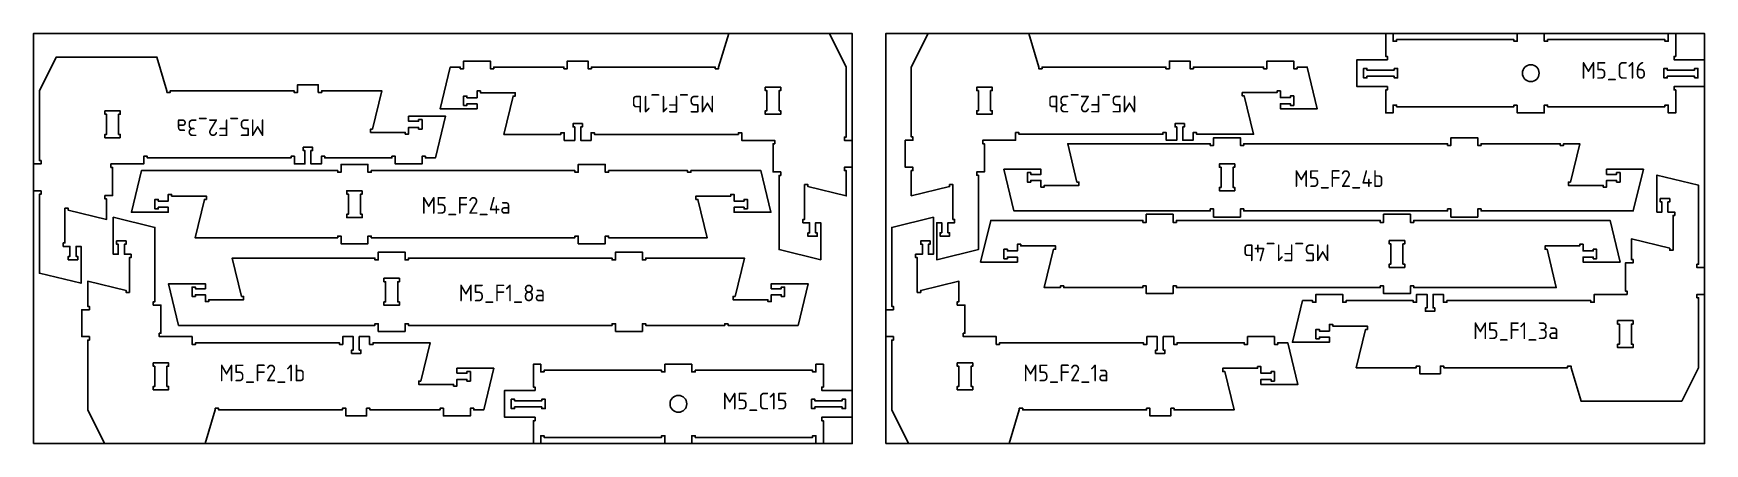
# Model space of a CAD drawing. Header units: millimetres. Extents: x -18174 to 50972, y 6312 to 16778.
# Drawn here: x 5352 to 10332, y 12913 to 14133 of the extents above; entities that cross this region are included whole.
import ezdxf

# ---------------------------------------------------------------- set-up
doc = ezdxf.new("R2010")
doc.units = ezdxf.units.MM
doc.header["$MEASUREMENT"] = 0
for name, color, linetype in [('freeswerk_CODES', 50, 'Continuous'), ('freeswerk_ELEMENTEN', 7, 'Continuous'), ('freeswerk_PLATEN', 3, 'Continuous')]:
    doc.layers.add(name, color=color, linetype=linetype)

msp = doc.modelspace()

# ---------------------------------------------------------------- texts
at = {"layer": 'freeswerk_CODES', "char_height": 50, "attachment_point": 1}
for s, width, insert in [('{\\Fiso|c0;M5_C16}', 318.081, (9964.4, 14047.8)), ('{\\Fiso|c0;M5_F2_4b}', 318.081, (9108.8, 13725.8)), ('{\\Fiso|c0;M5_F2_4a}', 318.081, (6508.6, 13646.2)), ('{\\Fiso|c0;M5_F1_8a}', 318.081, (6619.4, 13385.5)), ('{\\Fiso|c0;M5_F1_3a}', 318.081, (9642.3, 13273.1)), ('{\\Fiso|c0;M5_F2_1b}', 318.081, (5906, 13147.5)), ('{\\Fiso|c0;M5_F2_1a}', 318.081, (8302, 13147.5)), ('{\\Fiso|c0;M5_C15}', 231.82, (7405.5, 13063.8))]:
    msp.add_mtext_dynamic_manual_height_columns(s, width=width, gutter_width=1456.3, heights=[0], dxfattribs=dict(at, insert=insert))
at = {"layer": 'freeswerk_CODES', "char_height": 50, "attachment_point": 1, "rotation": 180}
for s, insert in [('{\\Fiso|c0;M5_F1_1b}', (7382.6, 13897.5)), ('{\\Fiso|c0;M5_F2_3b}', (8640.3, 13897.7)), ('{\\Fiso|c0;M5_F2_3a}', (6042.3, 13827.3)), ('{\\Fiso|c0;M5_F1_4b}', (9216.1, 13455.1))]:
    msp.add_mtext_dynamic_manual_height_columns(s, width=318.081, gutter_width=1456.3, heights=[0], dxfattribs=dict(at, insert=insert))

# ---------------------------------------------------------------- linework, layer by layer
for centre in [(9814.3, 14014.5), (7274.3, 13030.5)]:
    msp.add_circle(centre, 25)
at = {"layer": 'freeswerk_ELEMENTEN'}
for points in [[(6674.3, 13923.5), (6644.3, 13923.5), (6644.3, 13918.5), (6634.3, 13918.5), (6634.3, 13946.5), (6644.3, 13946.5), (6644.3, 13941.5), (6674.3, 13941.5), (6674.3, 13961.5), (6684.3, 13961.5), (6684.3, 13956.5), (6787.9, 13956.5), (6787.9, 13946.5), (6781.9, 13946.5), (6754.3, 13832.5), (6924.3, 13832.5), (6924.3, 13837.5), (6934.3, 13837.5), (6934.3, 13814.5), (6965.3, 13814.5), (6965.3, 13854.5), (6960.3, 13854.5), (6960.3, 13864.5), (6988.3, 13864.5), (6988.3, 13854.5), (6983.3, 13854.5), (6983.3, 13814.5), (7014.3, 13814.5), (7014.3, 13837.5), (7024.3, 13837.5), (7024.3, 13832.5), (7453.3, 13832.5), (7453.3, 13837.5), (7463.3, 13837.5), (7463.3, 13814.5), (7561.3, 13814.5), (7561.3, 13804.5), (7556.3, 13804.5), (7556.3, 13720.5), (7579.3, 13720.5), (7579.3, 13710.5), (7574.3, 13710.5), (7574.3, 13489.4), (7698.3, 13459.4), (7698.3, 13569.4), (7683.3, 13569.4), (7683.3, 13539.4), (7688.3, 13539.4), (7688.3, 13529.4), (7660.3, 13529.4), (7660.3, 13539.4), (7665.3, 13539.4), (7665.3, 13569.4), (7645.3, 13569.4), (7645.3, 13579.4), (7650.3, 13579.4), (7650.3, 13682.9), (7660.3, 13682.9), (7660.3, 13677), (7774.3, 13649.4), (7774.3, 13724.5), (7769.3, 13724.5), (7769.3, 13734.5), (7792.3, 13734.5), (7792.3, 13814.5), (7769.3, 13814.5), (7769.3, 13824.5), (7774.3, 13824.5), (7774.3, 14032.5), (7724.3, 14132.5), (7424.3, 14132.5), (7394.3, 14032.5), (7394.3, 14027.5), (7384.3, 14027.5), (7384.3, 14032.5), (7015.3, 14032.5), (7015.3, 14027.5), (7005.3, 14027.5), (7005.3, 14050.5), (6943.3, 14050.5), (6943.3, 14027.5), (6933.3, 14027.5), (6933.3, 14032.5), (6724.3, 14032.5), (6724.3, 14027.5), (6714.3, 14027.5), (6714.3, 14050.5), (6634.3, 14050.5), (6634.3, 14027.5), (6624.3, 14027.5), (6624.3, 14032.5), (6594.3, 14032.5), (6564.3, 13908.5), (6674.3, 13908.5)], [(7968.3, 13724.7), (7973.3, 13724.7), (7973.3, 13734.7), (7950.3, 13734.7), (7950.3, 13814.7), (7973.3, 13814.7), (7973.3, 13824.7), (7968.3, 13824.7), (7968.3, 14032.7), (8018.3, 14132.7), (8318.3, 14132.7), (8348.3, 14032.7), (8348.3, 14027.7), (8358.3, 14027.7), (8358.3, 14032.7), (8727.3, 14032.7), (8727.3, 14027.7), (8737.3, 14027.7), (8737.3, 14050.7), (8799.3, 14050.7), (8799.3, 14027.7), (8809.3, 14027.7), (8809.3, 14032.7), (9018.3, 14032.7), (9018.3, 14027.7), (9028.3, 14027.7), (9028.3, 14050.7), (9108.3, 14050.7), (9108.3, 14027.7), (9118.3, 14027.7), (9118.3, 14032.7), (9148.3, 14032.7), (9178.3, 13908.7), (9068.3, 13908.7), (9068.3, 13923.7), (9098.3, 13923.7), (9098.3, 13918.7), (9108.3, 13918.7), (9108.3, 13946.7), (9098.3, 13946.7), (9098.3, 13941.7), (9068.3, 13941.7), (9068.3, 13961.7), (9058.3, 13961.7), (9058.3, 13956.7), (8954.8, 13956.7), (8954.8, 13946.7), (8960.7, 13946.7), (8988.3, 13832.7), (8818.3, 13832.7), (8818.3, 13837.7), (8808.3, 13837.7), (8808.3, 13814.7), (8777.3, 13814.7), (8777.3, 13854.7), (8782.3, 13854.7), (8782.3, 13864.7), (8754.3, 13864.7), (8754.3, 13854.7), (8759.3, 13854.7), (8759.3, 13814.7), (8728.3, 13814.7), (8728.3, 13837.7), (8718.3, 13837.7), (8718.3, 13832.7), (8289.3, 13832.7), (8289.3, 13837.7), (8279.3, 13837.7), (8279.3, 13814.7), (8181.3, 13814.7), (8181.3, 13804.7), (8186.3, 13804.7), (8186.3, 13720.7), (8163.3, 13720.7), (8163.3, 13710.7), (8168.3, 13710.7), (8168.3, 13489.6), (8044.3, 13459.6), (8044.3, 13569.6), (8059.3, 13569.6), (8059.3, 13539.6), (8054.3, 13539.6), (8054.3, 13529.6), (8082.3, 13529.6), (8082.3, 13539.6), (8077.3, 13539.6), (8077.3, 13569.6), (8097.3, 13569.6), (8097.3, 13579.6), (8092.3, 13579.6), (8092.3, 13683.1), (8082.3, 13683.1), (8082.3, 13677.2), (7968.3, 13649.6)], [(9774.3, 13919.5), (9764.3, 13919.5), (9764.3, 13914.5), (9414.3, 13914.5), (9414.3, 13919.5), (9404.3, 13919.5), (9404.3, 13896.5), (9382.3, 13896.5), (9382.3, 13964.5), (9387.3, 13964.5), (9387.3, 13974.5), (9296.3, 13974.5), (9296.3, 14054.5), (9387.3, 14054.5), (9387.3, 14064.5), (9382.3, 14064.5), (9382.3, 14132.5), (9404.3, 14132.5), (9404.3, 14109.5), (9414.3, 14109.5), (9414.3, 14114.5), (9764.3, 14114.5), (9764.3, 14109.5), (9774.3, 14109.5), (9774.3, 14132.5), (9854.3, 14132.5), (9854.3, 14109.5), (9864.3, 14109.5), (9864.3, 14114.5), (10214.3, 14114.5), (10214.3, 14109.5), (10224.3, 14109.5), (10224.3, 14132.5), (10246.3, 14132.5), (10246.3, 14064.5), (10241.3, 14064.5), (10241.3, 14054.5), (10332.3, 14054.5), (10332.3, 13974.5), (10241.3, 13974.5), (10241.3, 13964.5), (10246.3, 13964.5), (10246.3, 13896.5), (10224.3, 13896.5), (10224.3, 13919.5), (10214.3, 13919.5), (10214.3, 13914.5), (9864.3, 13914.5), (9864.3, 13919.5), (9854.3, 13919.5), (9854.3, 13896.5), (9774.3, 13896.5)], [(5750.3, 13962.3), (5750.3, 13957.3), (5760.3, 13957.3), (5760.3, 13962.3), (6129.3, 13962.3), (6129.3, 13957.3), (6139.3, 13957.3), (6139.3, 13980.3), (6201.3, 13980.3), (6201.3, 13957.3), (6211.3, 13957.3), (6211.3, 13962.3), (6390.3, 13962.3), (6362.7, 13848.3), (6356.8, 13848.3), (6356.8, 13838.3), (6460.3, 13838.3), (6460.3, 13833.3), (6470.3, 13833.3), (6470.3, 13853.3), (6500.3, 13853.3), (6500.3, 13848.3), (6510.3, 13848.3), (6510.3, 13876.3), (6500.3, 13876.3), (6500.3, 13871.3), (6470.3, 13871.3), (6470.3, 13886.3), (6580.3, 13886.3), (6550.3, 13762.3), (6520.6, 13762.3), (6520.6, 13767.3), (6510.6, 13767.3), (6510.6, 13744.3), (6430.6, 13744.3), (6430.6, 13767.3), (6420.6, 13767.3), (6420.6, 13762.3), (6220.3, 13762.3), (6220.3, 13767.3), (6210.3, 13767.3), (6210.3, 13744.3), (6179.3, 13744.3), (6179.3, 13784.3), (6184.3, 13784.3), (6184.3, 13794.3), (6156.3, 13794.3), (6156.3, 13784.3), (6161.3, 13784.3), (6161.3, 13744.3), (6130.3, 13744.3), (6130.3, 13767.3), (6120.3, 13767.3), (6120.3, 13762.3), (5691.3, 13762.3), (5691.3, 13767.3), (5681.3, 13767.3), (5681.3, 13744.3), (5583.3, 13744.3), (5583.3, 13734.3), (5588.3, 13734.3), (5588.3, 13650.3), (5565.3, 13650.3), (5565.3, 13640.3), (5570.3, 13640.3), (5570.3, 13579.2), (5456.3, 13606.8), (5456.3, 13612.7), (5446.3, 13612.7), (5446.3, 13509.2), (5441.3, 13509.2), (5441.3, 13499.2), (5461.3, 13499.2), (5461.3, 13469.2), (5456.3, 13469.2), (5456.3, 13459.2), (5484.3, 13459.2), (5484.3, 13469.2), (5479.3, 13469.2), (5479.3, 13499.2), (5494.3, 13499.2), (5494.3, 13389.2), (5370.3, 13419.2), (5370.3, 13654.3), (5375.3, 13654.3), (5375.3, 13664.3), (5352.3, 13664.3), (5352.3, 13744.3), (5375.3, 13744.3), (5375.3, 13754.3), (5370.3, 13754.3), (5370.3, 13962.3), (5420.3, 14062.3), (5720.3, 14062.3)], [(9407.3, 14028.5), (9417.3, 14028.5), (9417.3, 14000.5), (9407.3, 14000.5), (9407.3, 14005.5), (9326.3, 14005.5), (9326.3, 14000.5), (9316.3, 14000.5), (9316.3, 14028.5), (9326.3, 14028.5), (9326.3, 14023.5), (9407.3, 14023.5)], [(10302.3, 14000.5), (10302.3, 14005.5), (10221.3, 14005.5), (10221.3, 14000.5), (10211.3, 14000.5), (10211.3, 14028.5), (10221.3, 14028.5), (10221.3, 14023.5), (10302.3, 14023.5), (10302.3, 14028.5), (10312.3, 14028.5), (10312.3, 14000.5)], [(7574.3, 13902.5), (7579.3, 13902.5), (7579.3, 13892.5), (7533.3, 13892.5), (7533.3, 13902.5), (7538.3, 13902.5), (7538.3, 13962.5), (7533.3, 13962.5), (7533.3, 13972.5), (7579.3, 13972.5), (7579.3, 13962.5), (7574.3, 13962.5)], [(8168.5, 13962.7), (8163.5, 13962.7), (8163.5, 13972.7), (8209.5, 13972.7), (8209.5, 13962.7), (8204.5, 13962.7), (8204.5, 13902.7), (8209.5, 13902.7), (8209.5, 13892.7), (8163.5, 13892.7), (8163.5, 13902.7), (8168.5, 13902.7)], [(5611.3, 13822.3), (5565.3, 13822.3), (5565.3, 13832.3), (5570.3, 13832.3), (5570.3, 13892.3), (5565.3, 13892.3), (5565.3, 13902.3), (5611.3, 13902.3), (5611.3, 13892.3), (5606.3, 13892.3), (5606.3, 13832.3), (5611.3, 13832.3)], [(8859.3, 13610.5), (8869.3, 13610.5), (8869.3, 13586.5), (8949.3, 13586.5), (8949.3, 13610.5), (8959.3, 13610.5), (8959.3, 13604.5), (9566.3, 13604.5), (9566.3, 13610.5), (9576.3, 13610.5), (9576.3, 13586.5), (9656.3, 13586.5), (9656.3, 13610.5), (9666.3, 13610.5), (9666.3, 13604.5), (10120, 13604.5), (10150.3, 13728.5), (10040.3, 13728.5), (10040.3, 13713.5), (10070.3, 13713.5), (10070.3, 13718.5), (10080.3, 13718.5), (10080.3, 13690.5), (10070.3, 13690.5), (10070.3, 13695.5), (10040.3, 13695.5), (10040.3, 13675.5), (10030.3, 13675.5), (10030.3, 13680.5), (9926.8, 13680.5), (9926.8, 13690.5), (9932.7, 13690.5), (9960.3, 13804.5), (9912, 13804.5), (9912, 13799.5), (9902, 13799.5), (9902, 13804.5), (9666.3, 13804.5), (9666.3, 13799.5), (9656.3, 13799.5), (9656.3, 13822.5), (9576.3, 13822.5), (9576.3, 13799.5), (9566.3, 13799.5), (9566.3, 13804.5), (8959.3, 13804.5), (8959.3, 13799.5), (8949.3, 13799.5), (8949.3, 13822.5), (8869.3, 13822.5), (8869.3, 13799.5), (8859.3, 13799.5), (8859.3, 13804.5), (8434.4, 13804.5), (8462, 13690.5), (8468, 13690.5), (8468, 13680.5), (8364.4, 13680.5), (8364.4, 13675.5), (8354.4, 13675.5), (8354.4, 13695.5), (8324.4, 13695.5), (8324.4, 13690.5), (8314.4, 13690.5), (8314.4, 13718.5), (8324.4, 13718.5), (8324.4, 13713.5), (8354.4, 13713.5), (8354.4, 13728.5), (8244.4, 13728.5), (8274.4, 13604.5), (8859.3, 13604.5)], [(7480.1, 13610.8), (7470.1, 13610.8), (7470.1, 13615.8), (7440.1, 13615.8), (7440.1, 13600.8), (7550.1, 13600.8), (7520.1, 13724.8), (7311.8, 13724.8), (7311.8, 13719.8), (7301.8, 13719.8), (7301.8, 13724.8), (7066.1, 13724.8), (7066.1, 13719.8), (7056.1, 13719.8), (7056.1, 13742.8), (6976.1, 13742.8), (6976.1, 13719.8), (6966.1, 13719.8), (6966.1, 13724.8), (6359.1, 13724.8), (6359.1, 13719.8), (6349.1, 13719.8), (6349.1, 13742.8), (6269.1, 13742.8), (6269.1, 13719.8), (6259.1, 13719.8), (6259.1, 13724.8), (5674.2, 13724.8), (5644.2, 13600.8), (5754.2, 13600.8), (5754.2, 13615.8), (5724.2, 13615.8), (5724.2, 13610.8), (5714.2, 13610.8), (5714.2, 13638.8), (5724.2, 13638.8), (5724.2, 13633.8), (5754.2, 13633.8), (5754.2, 13653.8), (5764.2, 13653.8), (5764.2, 13648.8), (5867.8, 13648.8), (5867.8, 13638.8), (5861.8, 13638.8), (5834.2, 13524.8), (6259.1, 13524.8), (6259.1, 13529.8), (6269.1, 13529.8), (6269.1, 13506.8), (6349.1, 13506.8), (6349.1, 13529.8), (6359.1, 13529.8), (6359.1, 13524.8), (6966.1, 13524.8), (6966.1, 13529.8), (6976.1, 13529.8), (6976.1, 13506.8), (7056.1, 13506.8), (7056.1, 13529.8), (7066.1, 13529.8), (7066.1, 13524.8), (7360.1, 13524.8), (7332.5, 13638.8), (7326.6, 13638.8), (7326.6, 13648.8), (7430.1, 13648.8), (7430.1, 13653.8), (7440.1, 13653.8), (7440.1, 13633.8), (7470.1, 13633.8), (7470.1, 13638.8), (7480.1, 13638.8)], [(8932.3, 13664.5), (8886.3, 13664.5), (8886.3, 13674.5), (8891.3, 13674.5), (8891.3, 13734.5), (8886.3, 13734.5), (8886.3, 13744.5), (8932.3, 13744.5), (8932.3, 13734.5), (8927.3, 13734.5), (8927.3, 13674.5), (8932.3, 13674.5)], [(9934.3, 13138.1), (9934.3, 13143.1), (9924.3, 13143.1), (9924.3, 13138.1), (9555.3, 13138.1), (9555.3, 13143.1), (9545.3, 13143.1), (9545.3, 13120.1), (9483.3, 13120.1), (9483.3, 13143.1), (9473.3, 13143.1), (9473.3, 13138.1), (9294.3, 13138.1), (9321.9, 13252.1), (9327.8, 13252.1), (9327.8, 13262.1), (9224.3, 13262.1), (9224.3, 13267.1), (9214.3, 13267.1), (9214.3, 13247.1), (9184.3, 13247.1), (9184.3, 13252.1), (9174.3, 13252.1), (9174.3, 13224.1), (9184.3, 13224.1), (9184.3, 13229.1), (9214.3, 13229.1), (9214.3, 13214.1), (9104.3, 13214.1), (9134.3, 13338.1), (9164, 13338.1), (9164, 13333.1), (9174, 13333.1), (9174, 13356.1), (9254, 13356.1), (9254, 13333.1), (9264, 13333.1), (9264, 13338.1), (9464.3, 13338.1), (9464.3, 13333.1), (9474.3, 13333.1), (9474.3, 13356.1), (9505.3, 13356.1), (9505.3, 13316.1), (9500.3, 13316.1), (9500.3, 13306.1), (9528.3, 13306.1), (9528.3, 13316.1), (9523.3, 13316.1), (9523.3, 13356.1), (9554.3, 13356.1), (9554.3, 13333.1), (9564.3, 13333.1), (9564.3, 13338.1), (9993.3, 13338.1), (9993.3, 13333.1), (10003.3, 13333.1), (10003.3, 13356.1), (10101.3, 13356.1), (10101.3, 13366.1), (10096.3, 13366.1), (10096.3, 13450.1), (10119.3, 13450.1), (10119.3, 13460.1), (10114.3, 13460.1), (10114.3, 13521.2), (10228.3, 13493.6), (10228.3, 13487.7), (10238.3, 13487.7), (10238.3, 13591.2), (10243.3, 13591.2), (10243.3, 13601.2), (10223.3, 13601.2), (10223.3, 13631.2), (10228.3, 13631.2), (10228.3, 13641.2), (10200.3, 13641.2), (10200.3, 13631.2), (10205.3, 13631.2), (10205.3, 13601.2), (10190.3, 13601.2), (10190.3, 13711.2), (10314.3, 13681.2), (10314.3, 13446.1), (10309.3, 13446.1), (10309.3, 13436.1), (10332.3, 13436.1), (10332.3, 13356.1), (10309.3, 13356.1), (10309.3, 13346.1), (10314.3, 13346.1), (10314.3, 13138.1), (10264.3, 13038.1), (9964.3, 13038.1)], [(6332.1, 13664.8), (6286.1, 13664.8), (6286.1, 13654.8), (6291.1, 13654.8), (6291.1, 13594.8), (6286.1, 13594.8), (6286.1, 13584.8), (6332.1, 13584.8), (6332.1, 13594.8), (6327.1, 13594.8), (6327.1, 13654.8), (6332.1, 13654.8)], [(6614.3, 13121.5), (6644.3, 13121.5), (6644.3, 13126.5), (6654.3, 13126.5), (6654.3, 13098.5), (6644.3, 13098.5), (6644.3, 13103.5), (6614.3, 13103.5), (6614.3, 13083.5), (6604.3, 13083.5), (6604.3, 13088.5), (6500.7, 13088.5), (6500.7, 13098.5), (6506.7, 13098.5), (6534.3, 13212.5), (6364.3, 13212.5), (6364.3, 13207.5), (6354.3, 13207.5), (6354.3, 13230.5), (6323.3, 13230.5), (6323.3, 13190.5), (6328.3, 13190.5), (6328.3, 13180.5), (6300.3, 13180.5), (6300.3, 13190.5), (6305.3, 13190.5), (6305.3, 13230.5), (6274.3, 13230.5), (6274.3, 13207.5), (6264.3, 13207.5), (6264.3, 13212.5), (5835.3, 13212.5), (5835.3, 13207.5), (5825.3, 13207.5), (5825.3, 13230.5), (5727.3, 13230.5), (5727.3, 13240.5), (5732.3, 13240.5), (5732.3, 13324.5), (5709.3, 13324.5), (5709.3, 13334.5), (5714.3, 13334.5), (5714.3, 13555.6), (5590.3, 13585.6), (5590.3, 13475.6), (5605.3, 13475.6), (5605.3, 13505.6), (5600.3, 13505.6), (5600.3, 13515.6), (5628.3, 13515.6), (5628.3, 13505.6), (5623.3, 13505.6), (5623.3, 13475.6), (5643.3, 13475.6), (5643.3, 13465.6), (5638.3, 13465.6), (5638.3, 13362.1), (5628.3, 13362.1), (5628.3, 13368), (5514.3, 13395.6), (5514.3, 13320.5), (5519.3, 13320.5), (5519.3, 13310.5), (5496.3, 13310.5), (5496.3, 13230.5), (5519.3, 13230.5), (5519.3, 13220.5), (5514.3, 13220.5), (5514.3, 13012.5), (5564.3, 12912.5), (5864.3, 12912.5), (5894.3, 13012.5), (5894.3, 13017.5), (5904.3, 13017.5), (5904.3, 13012.5), (6273.3, 13012.5), (6273.3, 13017.5), (6283.3, 13017.5), (6283.3, 12994.5), (6345.3, 12994.5), (6345.3, 13017.5), (6355.3, 13017.5), (6355.3, 13012.5), (6564.3, 13012.5), (6564.3, 13017.5), (6574.3, 13017.5), (6574.3, 12994.5), (6654.3, 12994.5), (6654.3, 13017.5), (6664.3, 13017.5), (6664.3, 13012.5), (6694.3, 13012.5), (6724.3, 13136.5), (6614.3, 13136.5)], [(8741.3, 13017.5), (8751.3, 13017.5), (8751.3, 13012.5), (8930.3, 13012.5), (8902.7, 13126.5), (8896.7, 13126.5), (8896.7, 13136.5), (9000.3, 13136.5), (9000.3, 13141.5), (9010.3, 13141.5), (9010.3, 13121.5), (9040.3, 13121.5), (9040.3, 13126.5), (9050.3, 13126.5), (9050.3, 13098.5), (9040.3, 13098.5), (9040.3, 13103.5), (9010.3, 13103.5), (9010.3, 13088.5), (9120.3, 13088.5), (9090.3, 13212.5), (9060.6, 13212.5), (9060.6, 13207.5), (9050.6, 13207.5), (9050.6, 13230.5), (8970.6, 13230.5), (8970.6, 13207.5), (8960.6, 13207.5), (8960.6, 13212.5), (8760.3, 13212.5), (8760.3, 13207.5), (8750.3, 13207.5), (8750.3, 13230.5), (8719.3, 13230.5), (8719.3, 13190.5), (8724.3, 13190.5), (8724.3, 13180.5), (8696.3, 13180.5), (8696.3, 13190.5), (8701.3, 13190.5), (8701.3, 13230.5), (8670.3, 13230.5), (8670.3, 13207.5), (8660.3, 13207.5), (8660.3, 13212.5), (8231.3, 13212.5), (8231.3, 13207.5), (8221.3, 13207.5), (8221.3, 13230.5), (8123.3, 13230.5), (8123.3, 13240.5), (8128.3, 13240.5), (8128.3, 13324.5), (8105.3, 13324.5), (8105.3, 13334.5), (8110.3, 13334.5), (8110.3, 13395.6), (7996.3, 13368), (7996.3, 13362.1), (7986.3, 13362.1), (7986.3, 13465.6), (7981.3, 13465.6), (7981.3, 13475.6), (8001.3, 13475.6), (8001.3, 13505.6), (7996.3, 13505.6), (7996.3, 13515.6), (8024.3, 13515.6), (8024.3, 13505.6), (8019.3, 13505.6), (8019.3, 13475.6), (8034.3, 13475.6), (8034.3, 13585.6), (7910.3, 13555.6), (7910.3, 13320.5), (7915.3, 13320.5), (7915.3, 13310.5), (7892.3, 13310.5), (7892.3, 13230.5), (7915.3, 13230.5), (7915.3, 13220.5), (7910.3, 13220.5), (7910.3, 13012.5), (7960.3, 12912.5), (8260.3, 12912.5), (8290.3, 13012.5), (8290.3, 13017.5), (8300.3, 13017.5), (8300.3, 13012.5), (8669.3, 13012.5), (8669.3, 13017.5), (8679.3, 13017.5), (8679.3, 12994.5), (8741.3, 12994.5)], [(9465.6, 13570.5), (9455.6, 13570.5), (9455.6, 13594.5), (9375.6, 13594.5), (9375.6, 13570.5), (9365.6, 13570.5), (9365.6, 13576.5), (8758.6, 13576.5), (8758.6, 13570.5), (8748.6, 13570.5), (8748.6, 13594.5), (8668.6, 13594.5), (8668.6, 13570.5), (8658.6, 13570.5), (8658.6, 13576.5), (8204.9, 13576.5), (8174.6, 13452.5), (8284.6, 13452.5), (8284.6, 13467.5), (8254.6, 13467.5), (8254.6, 13462.5), (8244.6, 13462.5), (8244.6, 13490.5), (8254.6, 13490.5), (8254.6, 13485.5), (8284.6, 13485.5), (8284.6, 13505.5), (8294.6, 13505.5), (8294.6, 13500.5), (8398.1, 13500.5), (8398.1, 13490.5), (8392.2, 13490.5), (8364.6, 13376.5), (8412.9, 13376.5), (8412.9, 13381.5), (8422.9, 13381.5), (8422.9, 13376.5), (8658.6, 13376.5), (8658.6, 13381.5), (8668.6, 13381.5), (8668.6, 13358.5), (8748.6, 13358.5), (8748.6, 13381.5), (8758.6, 13381.5), (8758.6, 13376.5), (9365.6, 13376.5), (9365.6, 13381.5), (9375.6, 13381.5), (9375.6, 13358.5), (9455.6, 13358.5), (9455.6, 13381.5), (9465.6, 13381.5), (9465.6, 13376.5), (9890.5, 13376.5), (9862.9, 13490.5), (9856.9, 13490.5), (9856.9, 13500.5), (9960.5, 13500.5), (9960.5, 13505.5), (9970.5, 13505.5), (9970.5, 13485.5), (10000.5, 13485.5), (10000.5, 13490.5), (10010.5, 13490.5), (10010.5, 13462.5), (10000.5, 13462.5), (10000.5, 13467.5), (9970.5, 13467.5), (9970.5, 13452.5), (10080.5, 13452.5), (10050.5, 13576.5), (9465.6, 13576.5)], [(9392.6, 13516.5), (9438.6, 13516.5), (9438.6, 13506.5), (9433.6, 13506.5), (9433.6, 13446.5), (9438.6, 13446.5), (9438.6, 13436.5), (9392.6, 13436.5), (9392.6, 13446.5), (9397.6, 13446.5), (9397.6, 13506.5), (9392.6, 13506.5)], [(7422.6, 13269.1), (7422.6, 13264.1), (7630.9, 13264.1), (7660.9, 13388.1), (7550.9, 13388.1), (7550.9, 13373.1), (7580.9, 13373.1), (7580.9, 13378.1), (7590.9, 13378.1), (7590.9, 13350.1), (7580.9, 13350.1), (7580.9, 13355.1), (7550.9, 13355.1), (7550.9, 13335.1), (7540.9, 13335.1), (7540.9, 13340.1), (7437.4, 13340.1), (7437.4, 13350.1), (7443.3, 13350.1), (7470.9, 13464.1), (7176.9, 13464.1), (7176.9, 13459.1), (7166.9, 13459.1), (7166.9, 13482.1), (7086.9, 13482.1), (7086.9, 13459.1), (7076.9, 13459.1), (7076.9, 13464.1), (6469.9, 13464.1), (6469.9, 13459.1), (6459.9, 13459.1), (6459.9, 13482.1), (6379.9, 13482.1), (6379.9, 13459.1), (6369.9, 13459.1), (6369.9, 13464.1), (5945, 13464.1), (5972.6, 13350.1), (5978.6, 13350.1), (5978.6, 13340.1), (5875, 13340.1), (5875, 13335.1), (5865, 13335.1), (5865, 13355.1), (5835, 13355.1), (5835, 13350.1), (5825, 13350.1), (5825, 13378.1), (5835, 13378.1), (5835, 13373.1), (5865, 13373.1), (5865, 13388.1), (5755, 13388.1), (5785, 13264.1), (6369.9, 13264.1), (6369.9, 13269.1), (6379.9, 13269.1), (6379.9, 13246.1), (6459.9, 13246.1), (6459.9, 13269.1), (6469.9, 13269.1), (6469.9, 13264.1), (7076.9, 13264.1), (7076.9, 13269.1), (7086.9, 13269.1), (7086.9, 13246.1), (7166.9, 13246.1), (7166.9, 13269.1), (7176.9, 13269.1), (7176.9, 13264.1), (7412.6, 13264.1), (7412.6, 13269.1)], [(6442.9, 13394.1), (6437.9, 13394.1), (6437.9, 13334.1), (6442.9, 13334.1), (6442.9, 13324.1), (6396.9, 13324.1), (6396.9, 13334.1), (6401.9, 13334.1), (6401.9, 13394.1), (6396.9, 13394.1), (6396.9, 13404.1), (6442.9, 13404.1)], [(10073.3, 13278.1), (10119.3, 13278.1), (10119.3, 13268.1), (10114.3, 13268.1), (10114.3, 13208.1), (10119.3, 13208.1), (10119.3, 13198.1), (10073.3, 13198.1), (10073.3, 13208.1), (10078.3, 13208.1), (10078.3, 13268.1), (10073.3, 13268.1)], [(5714.3, 13142.5), (5709.3, 13142.5), (5709.3, 13152.5), (5755.3, 13152.5), (5755.3, 13142.5), (5750.3, 13142.5), (5750.3, 13082.5), (5755.3, 13082.5), (5755.3, 13072.5), (5709.3, 13072.5), (5709.3, 13082.5), (5714.3, 13082.5)], [(7706.3, 13080.5), (7706.3, 13148.5), (7684.3, 13148.5), (7684.3, 13125.5), (7674.3, 13125.5), (7674.3, 13130.5), (7324.3, 13130.5), (7324.3, 13125.5), (7314.3, 13125.5), (7314.3, 13148.5), (7234.3, 13148.5), (7234.3, 13125.5), (7224.3, 13125.5), (7224.3, 13130.5), (6874.3, 13130.5), (6874.3, 13125.5), (6864.3, 13125.5), (6864.3, 13148.5), (6842.3, 13148.5), (6842.3, 13080.5), (6847.3, 13080.5), (6847.3, 13070.5), (6756.3, 13070.5), (6756.3, 12990.5), (6847.3, 12990.5), (6847.3, 12980.5), (6842.3, 12980.5), (6842.3, 12912.5), (6864.3, 12912.5), (6864.3, 12935.5), (6874.3, 12935.5), (6874.3, 12930.5), (7224.3, 12930.5), (7224.3, 12935.5), (7234.3, 12935.5), (7234.3, 12912.5), (7314.3, 12912.5), (7314.3, 12935.5), (7324.3, 12935.5), (7324.3, 12930.5), (7674.3, 12930.5), (7674.3, 12935.5), (7684.3, 12935.5), (7684.3, 12912.5), (7706.3, 12912.5), (7706.3, 12980.5), (7701.3, 12980.5), (7701.3, 12990.5), (7792.3, 12990.5), (7792.3, 13070.5), (7701.3, 13070.5), (7701.3, 13080.5)], [(8105.5, 13152.5), (8151.5, 13152.5), (8151.5, 13142.5), (8146.5, 13142.5), (8146.5, 13082.5), (8151.5, 13082.5), (8151.5, 13072.5), (8105.5, 13072.5), (8105.5, 13082.5), (8110.5, 13082.5), (8110.5, 13142.5), (8105.5, 13142.5)], [(6786.3, 13039.5), (6786.3, 13044.5), (6776.3, 13044.5), (6776.3, 13016.5), (6786.3, 13016.5), (6786.3, 13021.5), (6867.3, 13021.5), (6867.3, 13016.5), (6877.3, 13016.5), (6877.3, 13044.5), (6867.3, 13044.5), (6867.3, 13039.5)], [(7762.3, 13021.5), (7681.3, 13021.5), (7681.3, 13016.5), (7671.3, 13016.5), (7671.3, 13044.5), (7681.3, 13044.5), (7681.3, 13039.5), (7762.3, 13039.5), (7762.3, 13044.5), (7772.3, 13044.5), (7772.3, 13016.5), (7762.3, 13016.5)]]:
    msp.add_lwpolyline(points, close=True, dxfattribs=at)
at = {"layer": 'freeswerk_PLATEN'}
for points in [[(5352.3, 12912.5), (7792.3, 12912.5), (7792.3, 14132.5), (5352.3, 14132.5)], [(7892.3, 12912.5), (10332.3, 12912.5), (10332.3, 14132.5), (7892.3, 14132.5)]]:
    msp.add_lwpolyline(points, close=True, dxfattribs=at)

msp.set_redraw_order([(e.dxf.handle, doc.entitydb.next_handle()) for e in msp.query("TEXT MTEXT ATTDEF DIMENSION ARC_DIMENSION")])  # texts and dimensions are drawn at this point

doc.saveas('drawing.dxf')
